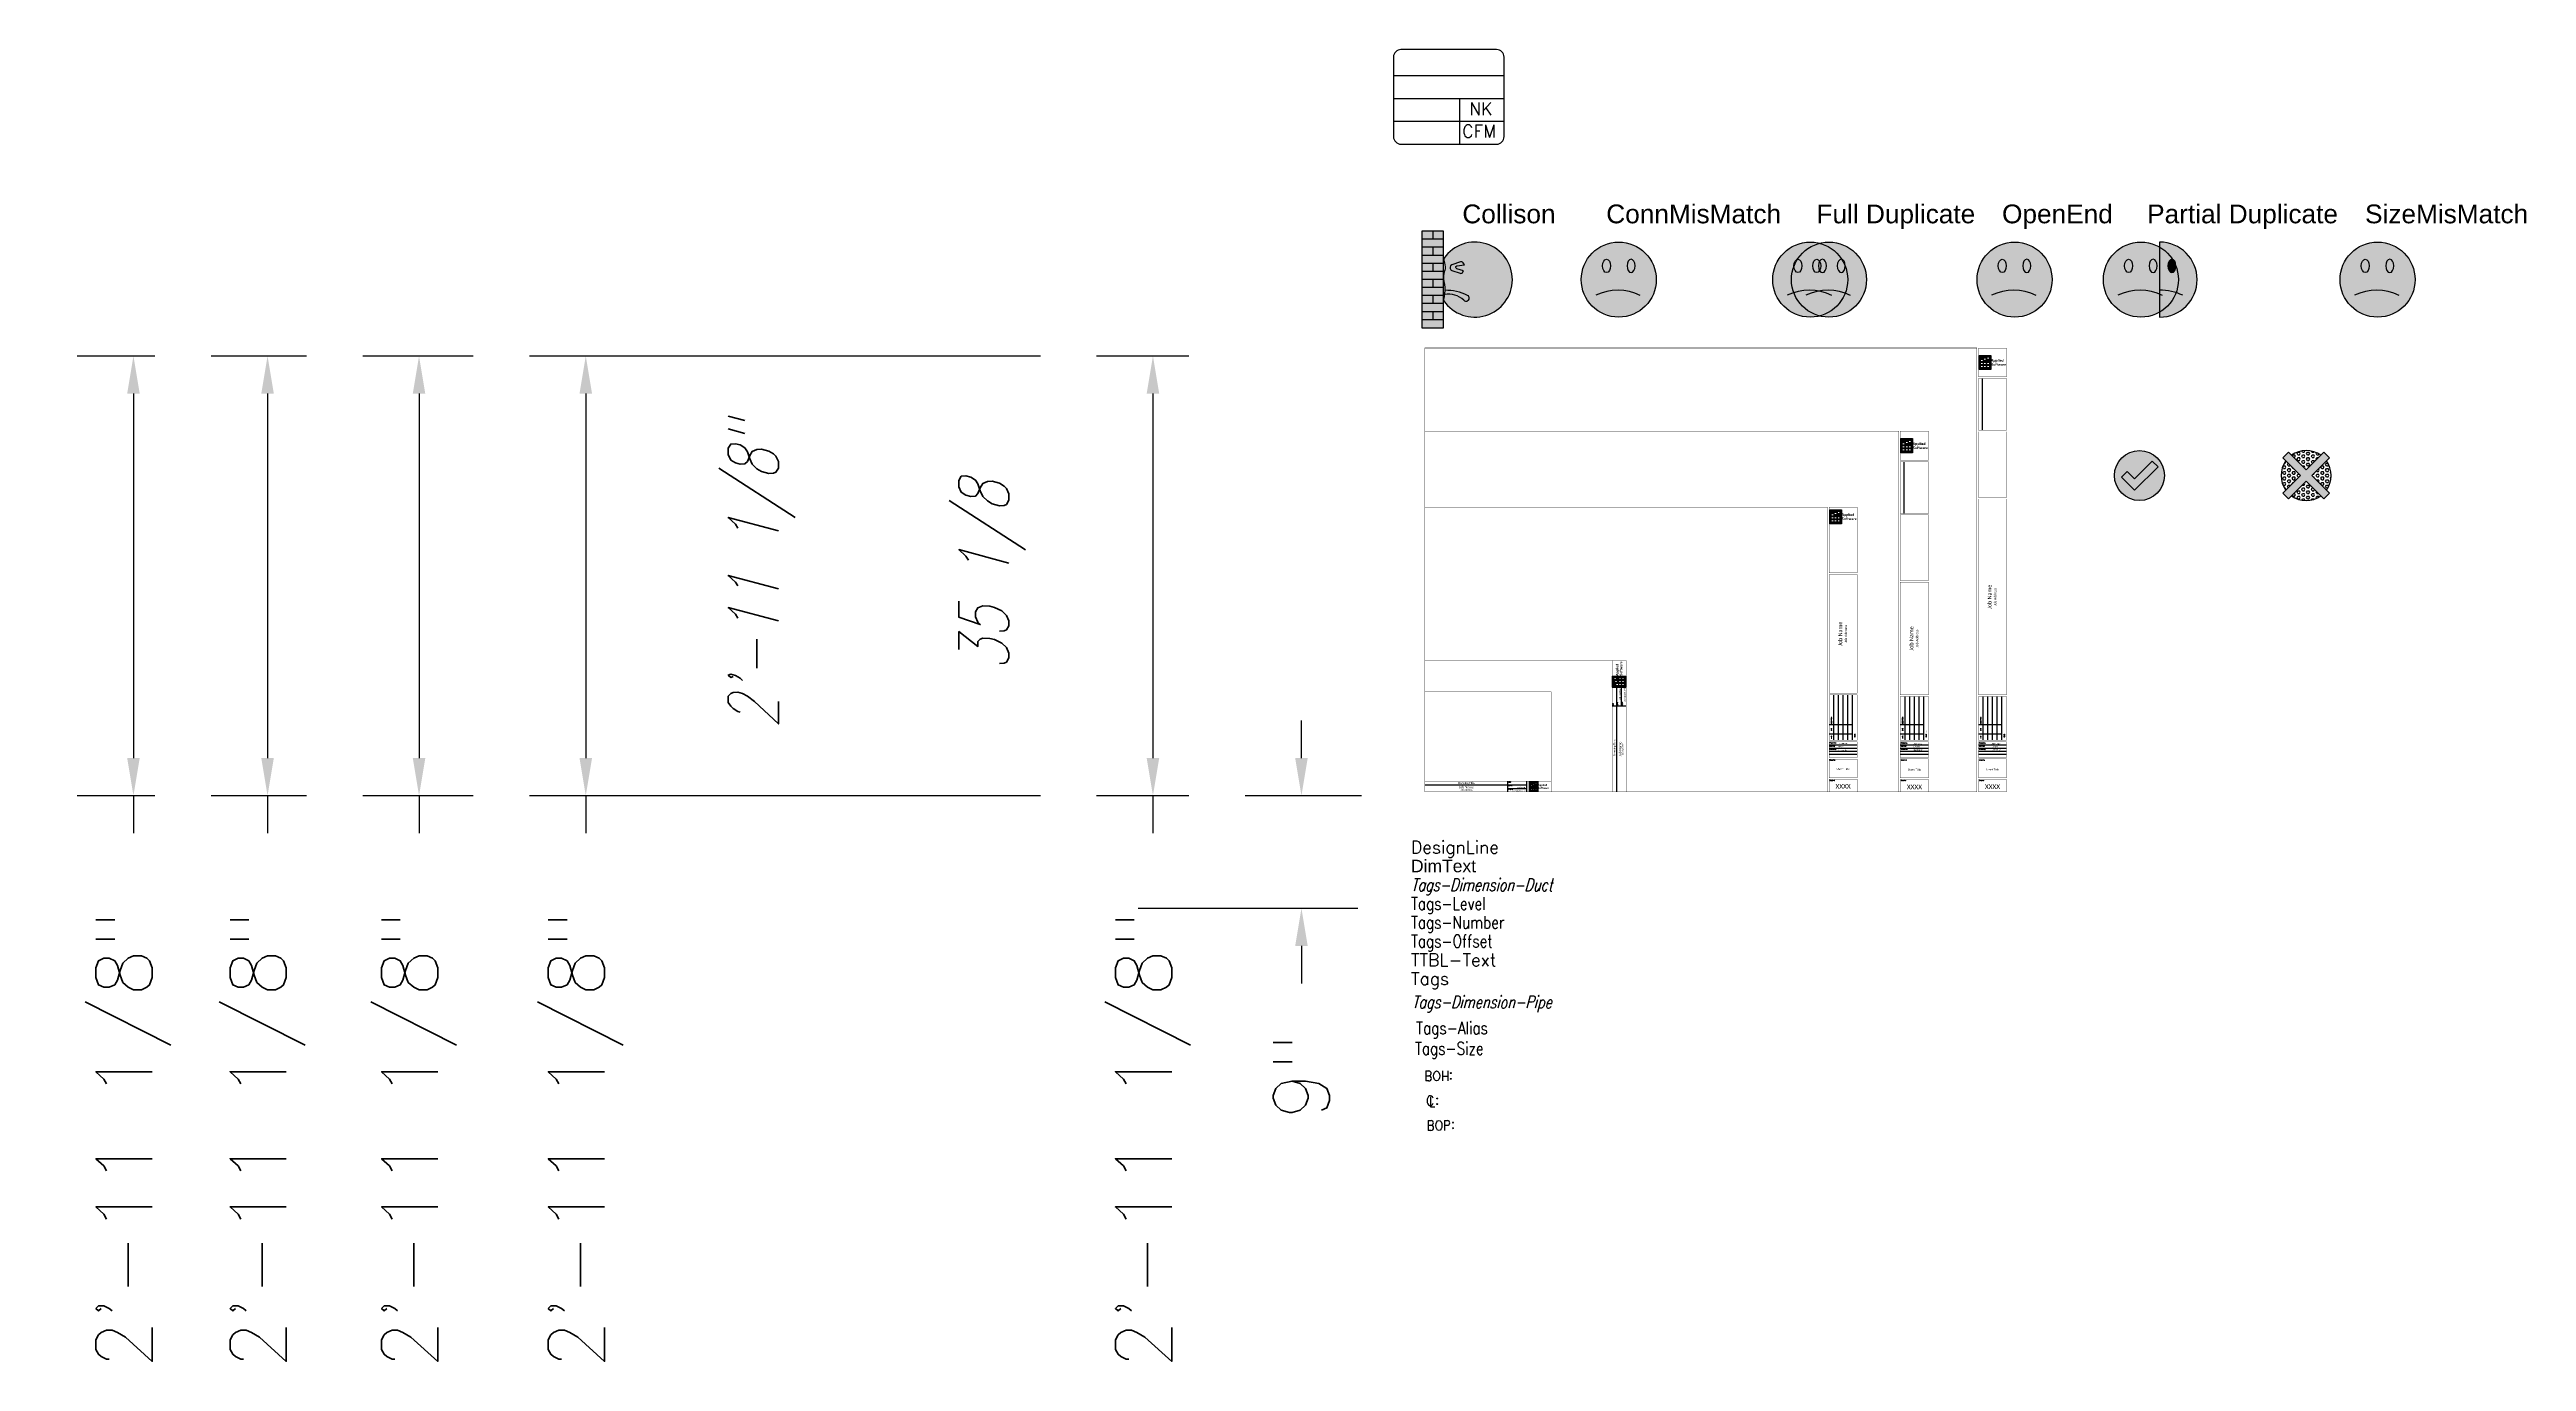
# Model space of a CAD drawing. Header units: inches. Extents: x -109 to 89, y -30 to 75.
import ezdxf
from ezdxf.enums import TextEntityAlignment as Align

# ---------------------------------------------------------------- set-up
doc = ezdxf.new("R2010")
doc.units = ezdxf.units.IN
doc.header["$LTSCALE"] = 0.25
doc.header["$MEASUREMENT"] = 0
for name, color, linetype in [('ANNO-TTLB', 7, 'Continuous'), ('ANNO-TTLB-TXT', 8, 'Continuous'), ('MAP_Collision', 1, 'Continuous'), ('MAP_ConnMisMatch', 93, 'Continuous'), ('MAP_FDuplicate', 5, 'Continuous'), ('MAP_OpenEnd', 3, 'Continuous'), ('MAP_PDuplicate', 6, 'Continuous'), ('MAP_SizeMisMatch', 192, 'Continuous')]:
    doc.layers.add(name, color=color, linetype=linetype)
doc.styles.add('AnnoText', font='calibri.ttf')
doc.styles.add('DesignLine', font='romans.shx')
doc.styles.add('DimText', font='arial.ttf')
doc.styles.add('Level Block', font='arial.ttf', dxfattribs={"height": 1})
doc.styles.add('ROMANS', font='romans')
doc.styles.add('Tags', font='romans.shx')
doc.styles.add('Tags-Alias', font='romans.shx', dxfattribs={"width": 0.8})
doc.styles.add('Tags-Dimension-Duct', font='romans.shx', dxfattribs={"width": 0.75, "oblique": 15})
doc.styles.add('Tags-Dimension-Pipe', font='romans.shx', dxfattribs={"width": 0.75, "oblique": 15})
doc.styles.add('Tags-Level', font='romans.shx', dxfattribs={"width": 0.8})
doc.styles.add('Tags-Number', font='romans.shx', dxfattribs={"width": 0.8})
doc.styles.add('Tags-Offset', font='romans.shx', dxfattribs={"width": 0.8})
doc.styles.add('Tags-Size', font='romans.shx', dxfattribs={"width": 0.8})
doc.styles.add('TTLB-Text', font='romans.shx')
doc.dimstyles.new('Tags', dxfattribs={"dimscale": 48, "dimtxt": 0.09375, "dimasz": 0.0625, "dimexe": 0.09375, "dimexo": 0.09375, "dimgap": 0.09, "dimtad": 0, "dimdec": 3, "dimzin": 0, "dimdsep": 46, "dimlunit": 4, "dimtxsty": 'ROMANS', "dimcen": 0, "dimadec": 0, "dimazin": 0, "dimtfac": 1, "dimtdec": 3, "dimtofl": 0, "dimtmove": 0, "dimatfit": 3, "dimfxl": 1, "dimfrac": 2, "dimtolj": 1, "dimtzin": 0, "dimarcsym": 0})
doc.dimstyles.new('Tags-Alias', dxfattribs={"dimscale": 48, "dimtxt": 0.09375, "dimasz": 0.0625, "dimexe": 0.09375, "dimexo": 0.09375, "dimgap": 0.09, "dimtad": 0, "dimdec": 3, "dimzin": 0, "dimdsep": 46, "dimlunit": 4, "dimtxsty": 'ROMANS', "dimcen": 0, "dimadec": 0, "dimazin": 0, "dimtfac": 1, "dimtdec": 3, "dimtofl": 0, "dimtmove": 0, "dimatfit": 3, "dimfxl": 1, "dimfrac": 2, "dimtolj": 1, "dimtzin": 0, "dimarcsym": 0})
doc.dimstyles.new('Tags-Dimension-Duct', dxfattribs={"dimtxt": 4, "dimasz": 0.0625, "dimexe": 0.09375, "dimexo": 0.09375, "dimgap": 0.09, "dimtad": 0, "dimdec": 3, "dimzin": 0, "dimdsep": 46, "dimlunit": 5, "dimtxsty": 'Tags-Dimension-Pipe', "dimcen": 0, "dimse1": 1, "dimse2": 1, "dimsd1": 1, "dimsd2": 1, "dimadec": 0, "dimazin": 0, "dimtfac": 1, "dimtdec": 3, "dimtofl": 0, "dimtmove": 0, "dimatfit": 3, "dimfxl": 1, "dimfrac": 2, "dimtolj": 1, "dimtzin": 0, "dimarcsym": 0})
doc.dimstyles.new('Tags-Dimension-Pipe', dxfattribs={"dimtxt": 4, "dimasz": 0.0625, "dimexe": 0.09375, "dimexo": 0.09375, "dimgap": 0.09, "dimtad": 0, "dimdec": 3, "dimzin": 0, "dimdsep": 46, "dimlunit": 4, "dimtxsty": 'Tags-Dimension-Pipe', "dimcen": 0, "dimse1": 1, "dimse2": 1, "dimsd1": 1, "dimsd2": 1, "dimadec": 0, "dimazin": 0, "dimtfac": 1, "dimtdec": 3, "dimtofl": 0, "dimtmove": 0, "dimatfit": 3, "dimfxl": 1, "dimfrac": 2, "dimtolj": 1, "dimtzin": 0, "dimarcsym": 0})
doc.dimstyles.new('Tags-Level', dxfattribs={"dimscale": 48, "dimtxt": 0.09375, "dimasz": 0.0625, "dimexe": 0.09375, "dimexo": 0.09375, "dimgap": 0.09, "dimtad": 0, "dimdec": 3, "dimzin": 0, "dimdsep": 46, "dimlunit": 4, "dimtxsty": 'ROMANS', "dimcen": 0, "dimadec": 0, "dimazin": 0, "dimtfac": 1, "dimtdec": 3, "dimtofl": 0, "dimtmove": 0, "dimatfit": 3, "dimfxl": 1, "dimfrac": 2, "dimtolj": 1, "dimtzin": 0, "dimarcsym": 0})
doc.dimstyles.new('Tags-Number', dxfattribs={"dimscale": 48, "dimtxt": 0.09375, "dimasz": 0.0625, "dimexe": 0.09375, "dimexo": 0.09375, "dimgap": 0.09, "dimtad": 0, "dimdec": 3, "dimzin": 0, "dimdsep": 46, "dimlunit": 4, "dimtxsty": 'ROMANS', "dimcen": 0, "dimadec": 0, "dimazin": 0, "dimtfac": 1, "dimtdec": 3, "dimtofl": 0, "dimtmove": 0, "dimatfit": 3, "dimfxl": 1, "dimfrac": 2, "dimtolj": 1, "dimtzin": 0, "dimarcsym": 0})
doc.dimstyles.new('Tags-Offset', dxfattribs={"dimscale": 48, "dimtxt": 0.09375, "dimasz": 0.0625, "dimexe": 0.09375, "dimexo": 0.09375, "dimgap": 0.09, "dimtad": 0, "dimdec": 3, "dimzin": 0, "dimdsep": 46, "dimlunit": 4, "dimtxsty": 'ROMANS', "dimcen": 0, "dimadec": 0, "dimazin": 0, "dimtfac": 1, "dimtdec": 3, "dimtofl": 0, "dimtmove": 0, "dimatfit": 3, "dimfxl": 1, "dimfrac": 2, "dimtolj": 1, "dimtzin": 0, "dimarcsym": 0})
doc.dimstyles.new('Tags-Size', dxfattribs={"dimscale": 48, "dimtxt": 0.09375, "dimasz": 0.0625, "dimexe": 0.09375, "dimexo": 0.09375, "dimgap": 0.09, "dimtad": 0, "dimdec": 3, "dimzin": 0, "dimdsep": 46, "dimlunit": 4, "dimtxsty": 'ROMANS', "dimcen": 0, "dimadec": 0, "dimazin": 0, "dimtfac": 1, "dimtdec": 3, "dimtofl": 0, "dimtmove": 0, "dimatfit": 3, "dimfxl": 1, "dimfrac": 2, "dimtolj": 1, "dimtzin": 0, "dimarcsym": 0})

# ---------------------------------------------------------------- blocks, each defined once
blk = doc.blocks.new('MAP_Collision')
at = {"layer": 'MAP_Collision', "true_color": 0x991b1e}
h = blk.add_hatch(color=244, dxfattribs=at)
h.dxf.hatch_style = 1
h.paths.add_polyline_path([(-2.51, 3.87), (-4.23, 3.87), (-4.23, -3.85), (-2.51, -3.85)])
at = {"layer": 'MAP_Collision'}
h = blk.add_hatch(color=1, dxfattribs=at)
h.dxf.hatch_style = 1
edge = h.paths.add_edge_path()
edge.add_arc((-2.13, -3.06), 1.9, 48.6118, 98.8514)
edge.add_spline(control_points=[(-2.43, -1.18), (-2.45, -1.31), (-2.47, -1.44), (-2.5, -1.58)], knot_values=[2.928067, 2.928067, 2.928067, 2.928067, 3.332406, 3.332406, 3.332406, 3.332406], degree=3, periodic=0)
edge.add_arc((-2.36, -1.61), 0.147, 167.9143, 214.2692)
edge.add_arc((0, 0), 3, 214.2692, 505.1448)
edge.add_arc((-2.34, 1.63), 0.147, 145.1448, 209.2354)
edge.add_spline(control_points=[(-2.47, 1.56), (-2.41, 1.25), (-2.31, 0.96), (-2.6, 0.2), (-2.4, -0.39), (-2.39, -0.77), (-2.39, -0.84)], knot_values=[0.080892, 0.080892, 0.080892, 0.080892, 0.817008, 1.429526, 2.374167, 2.587021, 2.587021, 2.587021, 2.587021], degree=3, periodic=0)
edge.add_arc((-2.38, -4.96), 4.11, 64.2109, 90.2251, ccw=False)
edge.add_arc((-0.69, -1.48), 0.243, -139.9892, 66.0116, ccw=False)
h.paths.add_polyline_path([(-1.18, 0.51), (-1.84, 0.73, -0.322867), (-1.97, 0.9), (-1.97, 1, -0.3183), (-1.85, 1.17), (-1.15, 1.42, -0.346928), (-0.94, 1.34), (-0.84, 1.19), (-1.45, 1.1, 0.741647), (-1.43, 0.87), (-0.91, 0.7), (-0.95, 0.61, -0.389964)], flags=16)
at = {"layer": 'MAP_Collision', "true_color": 0x000000}
h = blk.add_hatch(color=18, dxfattribs=at)
h.dxf.hatch_style = 1
h.paths.add_polyline_path([(-1.18, 0.51, 0.389964), (-0.95, 0.61), (-0.91, 0.7), (-1.43, 0.87, -0.741647), (-1.45, 1.1), (-0.84, 1.19), (-0.94, 1.34, 0.346928), (-1.15, 1.42), (-1.85, 1.17, 0.3183), (-1.97, 1), (-1.97, 0.9, 0.322867), (-1.84, 0.73)])
edge = h.paths.add_edge_path()
edge.add_spline(control_points=[(-2.39, -0.84), (-2.4, -0.96), (-2.41, -1.07), (-2.43, -1.18)], knot_values=[2.587021, 2.587021, 2.587021, 2.587021, 2.928067, 2.928067, 2.928067, 2.928067], degree=3, periodic=0)
edge.add_arc((-2.13, -3.06), 1.9, 48.6118, 98.8514, ccw=False)
edge.add_arc((-0.69, -1.48), 0.243, 220.0108, 422.1843)
edge.add_arc((-2.38, -4.96), 4.11, 63.985, 90.2251)
at = {"layer": 'MAP_Collision', "color": 18, "true_color": 0x000000}
for p, q in [((-2.51, 3.22), (-4.23, 3.22)), ((-2.51, 2.58), (-4.23, 2.58)), ((-3.37, 3.87), (-3.37, 3.22)), ((-3.37, 2.58), (-3.37, 1.94)), ((-2.51, 1.94), (-4.23, 1.94)), ((-2.51, 1.29), (-4.23, 1.29)), ((-2.51, 0.65), (-4.23, 0.65)), ((-2.51, 0.01), (-4.23, 0.01)), ((-3.37, 1.29), (-3.37, 0.65)), ((-3.37, 0.01), (-3.37, -0.64)), ((-2.51, -0.64), (-4.23, -0.64)), ((-2.51, -1.28), (-4.23, -1.28)), ((-2.51, -1.92), (-4.23, -1.92)), ((-3.37, -1.28), (-3.37, -1.92)), ((-2.51, -2.57), (-4.23, -2.57)), ((-2.51, -3.21), (-4.23, -3.21)), ((-3.37, -2.57), (-3.37, -3.21))]:
    blk.add_line(p, q, dxfattribs=at)
blk.add_lwpolyline([(-2.51, 3.87), (-4.23, 3.87), (-4.23, -3.85), (-2.51, -3.85)], close=True, dxfattribs=at)
blk.add_lwpolyline([(-1.97, 1), (-1.97, 0.9, 0.322867), (-1.84, 0.73), (-1.18, 0.51, 0.389964), (-0.95, 0.61), (-0.91, 0.7), (-1.43, 0.87, -0.741647), (-1.45, 1.1), (-0.84, 1.19), (-0.94, 1.34, 0.346928), (-1.15, 1.42), (-1.85, 1.17, 0.3183)], format="xyb", close=True, dxfattribs=at)
for centre, radius, start, end in [((0, 0), 3, 214.2692, 145.1448), ((-2.34, 1.63), 0.147, 145.1448, 209.2356), ((-2.36, -1.61), 0.147, 167.8424, 214.2692), ((-2.13, -3.06), 1.9, 48.6118, 98.8514), ((-2.38, -4.96), 4.11, 63.985, 90.2251), ((-0.69, -1.48), 0.243, 220.0108, 62.1843)]:
    blk.add_arc(centre, radius, start, end, dxfattribs=at)
blk.add_open_spline([(-2.47, 1.56), (-2.41, 1.25), (-2.31, 0.96), (-2.6, 0.2), (-2.32, -0.64), (-2.43, -1.26), (-2.5, -1.58)], degree=3, knots=[0.080892, 0.080892, 0.080892, 0.080892, 0.817008, 1.429526, 2.374167, 3.332406, 3.332406, 3.332406, 3.332406], dxfattribs=at)
at = {"layer": 'MAP_Collision', "insert": (-1, 6), "char_height": 1.5, "width": 2.4508, "attachment_point": 1, "style": 'Level Block'}
blk.add_mtext('Collison', dxfattribs=at)
blk = doc.blocks.new('MAP_ConnMisMatch')
at = {"layer": 'MAP_ConnMisMatch'}
h = blk.add_hatch(color=256, dxfattribs=at)
h.dxf.hatch_style = 1
h.paths.add_polyline_path([(-3, 0, 1), (3, 0, 1)])
edge = h.paths.add_edge_path(flags=16)
edge.add_ellipse((-0.98, 1.1), major_axis=(0, -0.534), ratio=0.598187, start_angle=0, end_angle=360)
edge = h.paths.add_edge_path(flags=16)
edge.add_ellipse((0.98, 1.1), major_axis=(0, -0.534), ratio=0.598187, start_angle=0, end_angle=360, ccw=False)
at = {"layer": 'MAP_ConnMisMatch', "true_color": 0x000000}
h = blk.add_hatch(color=18, dxfattribs=at)
h.dxf.hatch_style = 1
edge = h.paths.add_edge_path()
edge.add_ellipse((-0.98, 1.1), major_axis=(0, -0.534), ratio=0.598187, start_angle=0, end_angle=360)
edge = h.paths.add_edge_path()
edge.add_ellipse((0.98, 1.1), major_axis=(0, -0.534), ratio=0.598187, start_angle=0, end_angle=360, ccw=False)
at = {"layer": 'MAP_ConnMisMatch', "color": 250}
blk.add_circle((0, 0), 3, dxfattribs=at)
blk.add_arc((-0.08, -4.96), 4.11, 63.985, 115.3965, dxfattribs=at)
blk.add_ellipse((-0.98, 1.1), major_axis=(0, -0.534), ratio=0.598187, dxfattribs=at)
at = {"layer": 'MAP_ConnMisMatch', "color": 250, "extrusion": (0, 0, -1)}
blk.add_ellipse((0.98, 1.1), major_axis=(0, -0.534), ratio=0.598187, dxfattribs=at)
at = {"layer": 'MAP_ConnMisMatch', "insert": (-1, 6), "char_height": 1.5, "width": 7.3524, "attachment_point": 1, "style": 'Level Block'}
blk.add_mtext('ConnMisMatch', dxfattribs=at)
blk = doc.blocks.new('MAP_FDuplicate')
at = {"layer": 'MAP_FDuplicate'}
h = blk.add_hatch(color=256, dxfattribs=at)
h.dxf.hatch_style = 1
h.paths.add_polyline_path([(-4.5, 0, 1), (1.5, 0, 1)])
edge = h.paths.add_edge_path(flags=16)
edge.add_ellipse((-2.48, 1.1), major_axis=(0, -0.534), ratio=0.598187, start_angle=0, end_angle=360)
edge = h.paths.add_edge_path(flags=16)
edge.add_ellipse((-0.52, 1.1), major_axis=(0, -0.534), ratio=0.598187, start_angle=0, end_angle=360, ccw=False)
h = blk.add_hatch(color=256, dxfattribs=at)
h.dxf.hatch_style = 1
h.paths.add_polyline_path([(-3, 0, 1), (3, 0, 1)])
edge = h.paths.add_edge_path(flags=16)
edge.add_ellipse((-0.98, 1.1), major_axis=(0, -0.534), ratio=0.598187, start_angle=0, end_angle=360)
edge = h.paths.add_edge_path(flags=16)
edge.add_ellipse((0.98, 1.1), major_axis=(0, -0.534), ratio=0.598187, start_angle=0, end_angle=360, ccw=False)
at = {"layer": 'MAP_FDuplicate', "true_color": 0x000000}
h = blk.add_hatch(color=18, dxfattribs=at)
h.dxf.hatch_style = 1
edge = h.paths.add_edge_path()
edge.add_ellipse((-2.48, 1.1), major_axis=(0, -0.534), ratio=0.598187, start_angle=0, end_angle=360)
edge = h.paths.add_edge_path()
edge.add_ellipse((-0.52, 1.1), major_axis=(0, -0.534), ratio=0.598187, start_angle=0, end_angle=360, ccw=False)
h = blk.add_hatch(color=18, dxfattribs=at)
h.dxf.hatch_style = 1
edge = h.paths.add_edge_path()
edge.add_ellipse((-0.98, 1.1), major_axis=(0, -0.534), ratio=0.598187, start_angle=0, end_angle=360)
edge = h.paths.add_edge_path()
edge.add_ellipse((0.98, 1.1), major_axis=(0, -0.534), ratio=0.598187, start_angle=0, end_angle=360, ccw=False)
at = {"layer": 'MAP_FDuplicate', "color": 18, "true_color": 0x000000}
for centre in [(-1.5, 0), (0, 0)]:
    blk.add_circle(centre, 3, dxfattribs=at)
for centre in [(-1.58, -4.96), (-0.08, -4.96)]:
    blk.add_arc(centre, 4.11, 63.985, 115.3965, dxfattribs=at)
for centre in [(-2.48, 1.1), (-0.98, 1.1)]:
    blk.add_ellipse(centre, major_axis=(0, -0.534), ratio=0.598187, dxfattribs=at)
at = {"layer": 'MAP_FDuplicate', "color": 18, "true_color": 0x000000, "extrusion": (0, 0, -1)}
for centre in [(-0.52, 1.1), (0.98, 1.1)]:
    blk.add_ellipse(centre, major_axis=(0, -0.534), ratio=0.598187, dxfattribs=at)
at = {"layer": 'MAP_FDuplicate', "insert": (-1, 6), "char_height": 1.5, "width": 12.9305, "attachment_point": 1, "style": 'Level Block'}
blk.add_mtext('Full Duplicate', dxfattribs=at)
blk = doc.blocks.new('MAP_OpenEnd')
at = {"layer": 'MAP_OpenEnd'}
h = blk.add_hatch(color=256, dxfattribs=at)
h.dxf.hatch_style = 1
h.paths.add_polyline_path([(-3, 0, 1), (3, 0, 1)])
edge = h.paths.add_edge_path(flags=16)
edge.add_ellipse((-0.98, 1.1), major_axis=(0, -0.534), ratio=0.598187, start_angle=0, end_angle=360)
edge = h.paths.add_edge_path(flags=16)
edge.add_ellipse((0.98, 1.1), major_axis=(0, -0.534), ratio=0.598187, start_angle=0, end_angle=360, ccw=False)
at = {"layer": 'MAP_OpenEnd', "true_color": 0x000000}
h = blk.add_hatch(color=18, dxfattribs=at)
h.dxf.hatch_style = 1
edge = h.paths.add_edge_path()
edge.add_ellipse((-0.98, 1.1), major_axis=(0, -0.534), ratio=0.598187, start_angle=0, end_angle=360)
edge = h.paths.add_edge_path()
edge.add_ellipse((0.98, 1.1), major_axis=(0, -0.534), ratio=0.598187, start_angle=0, end_angle=360, ccw=False)
at = {"layer": 'MAP_OpenEnd', "color": 18, "true_color": 0x000000}
blk.add_circle((0, 0), 3, dxfattribs=at)
blk.add_arc((-0.08, -4.96), 4.11, 63.985, 115.3965, dxfattribs=at)
blk.add_ellipse((-0.98, 1.1), major_axis=(0, -0.534), ratio=0.598187, dxfattribs=at)
at = {"layer": 'MAP_OpenEnd', "color": 18, "true_color": 0x000000, "extrusion": (0, 0, -1)}
blk.add_ellipse((0.98, 1.1), major_axis=(0, -0.534), ratio=0.598187, dxfattribs=at)
at = {"layer": 'MAP_OpenEnd', "insert": (-1, 6), "char_height": 1.5, "width": 2.4508, "attachment_point": 1, "style": 'Level Block'}
blk.add_mtext('OpenEnd', dxfattribs=at)
blk = doc.blocks.new('MAP_PDuplicate')
at = {"layer": 'MAP_PDuplicate'}
h = blk.add_hatch(color=256, dxfattribs=at)
h.dxf.hatch_style = 1
h.paths.add_polyline_path([(-4.5, 0, 1), (1.5, 0, 1)])
edge = h.paths.add_edge_path(flags=16)
edge.add_ellipse((-2.48, 1.1), major_axis=(0, -0.534), ratio=0.598187, start_angle=0, end_angle=360)
edge = h.paths.add_edge_path(flags=16)
edge.add_ellipse((-0.52, 1.1), major_axis=(0, -0.534), ratio=0.598187, start_angle=0, end_angle=360, ccw=False)
h = blk.add_hatch(color=6, dxfattribs=at)
h.dxf.hatch_style = 1
h.paths.add_polyline_path([(0, -3, 1), (0, 3)])
edge = h.paths.add_edge_path(flags=16)
edge.add_ellipse((0.98, 1.1), major_axis=(0, -0.534), ratio=0.598187, start_angle=0, end_angle=360, ccw=False)
at = {"layer": 'MAP_PDuplicate', "true_color": 0x000000}
h = blk.add_hatch(color=18, dxfattribs=at)
h.dxf.hatch_style = 1
edge = h.paths.add_edge_path()
edge.add_ellipse((-2.48, 1.1), major_axis=(0, -0.534), ratio=0.598187, start_angle=0, end_angle=360)
edge = h.paths.add_edge_path()
edge.add_ellipse((-0.52, 1.1), major_axis=(0, -0.534), ratio=0.598187, start_angle=0, end_angle=360, ccw=False)
h = blk.add_hatch(color=18, dxfattribs=at)
h.dxf.hatch_style = 1
edge = h.paths.add_edge_path()
edge.add_ellipse((0.98, 1.1), major_axis=(0, -0.534), ratio=0.598187, start_angle=0, end_angle=360, ccw=False)
at = {"layer": 'MAP_PDuplicate', "color": 18, "true_color": 0x000000}
blk.add_line((0, 3), (0, -3), dxfattribs=at)
blk.add_circle((-1.5, 0), 3, dxfattribs=at)
for centre, radius, start, end in [((0, 0), 3, 270, 90), ((-1.58, -4.96), 4.11, 63.985, 115.3965), ((0.08, -4.96), 4.11, 64.6035, 91.0858)]:
    blk.add_arc(centre, radius, start, end, dxfattribs=at)
blk.add_ellipse((-2.48, 1.1), major_axis=(0, -0.534), ratio=0.598187, dxfattribs=at)
at = {"layer": 'MAP_PDuplicate', "color": 18, "true_color": 0x000000, "extrusion": (0, 0, -1)}
for centre in [(-0.52, 1.1), (0.98, 1.1)]:
    blk.add_ellipse(centre, major_axis=(0, -0.534), ratio=0.598187, dxfattribs=at)
at = {"layer": 'MAP_PDuplicate', "insert": (-1, 6), "char_height": 1.5, "width": 16.0486, "attachment_point": 1, "style": 'Level Block'}
blk.add_mtext('Partial Duplicate', dxfattribs=at)
blk = doc.blocks.new('MAP_SizeMisMatch')
at = {"layer": 'MAP_SizeMisMatch'}
h = blk.add_hatch(color=256, dxfattribs=at)
h.dxf.hatch_style = 1
h.paths.add_polyline_path([(-3, 0, 1), (3, 0, 1)])
edge = h.paths.add_edge_path(flags=16)
edge.add_ellipse((-0.98, 1.1), major_axis=(0, -0.534), ratio=0.598187, start_angle=0, end_angle=360)
edge = h.paths.add_edge_path(flags=16)
edge.add_ellipse((0.98, 1.1), major_axis=(0, -0.534), ratio=0.598187, start_angle=0, end_angle=360, ccw=False)
at = {"layer": 'MAP_SizeMisMatch', "true_color": 0x000000}
h = blk.add_hatch(color=18, dxfattribs=at)
h.dxf.hatch_style = 1
edge = h.paths.add_edge_path()
edge.add_ellipse((-0.98, 1.1), major_axis=(0, -0.534), ratio=0.598187, start_angle=0, end_angle=360)
edge = h.paths.add_edge_path()
edge.add_ellipse((0.98, 1.1), major_axis=(0, -0.534), ratio=0.598187, start_angle=0, end_angle=360, ccw=False)
at = {"layer": 'MAP_SizeMisMatch', "color": 18, "true_color": 0x000000}
blk.add_circle((0, 0), 3, dxfattribs=at)
blk.add_arc((-0.08, -4.96), 4.11, 63.985, 115.3965, dxfattribs=at)
blk.add_ellipse((-0.98, 1.1), major_axis=(0, -0.534), ratio=0.598187, dxfattribs=at)
at = {"layer": 'MAP_SizeMisMatch', "color": 18, "true_color": 0x000000, "extrusion": (0, 0, -1)}
blk.add_ellipse((0.98, 1.1), major_axis=(0, -0.534), ratio=0.598187, dxfattribs=at)
at = {"layer": 'MAP_SizeMisMatch', "insert": (-1, 6), "char_height": 1.5, "width": 2.4508, "attachment_point": 1, "style": 'Level Block'}
blk.add_mtext('SizeMisMatch', dxfattribs=at)
blk = doc.blocks.new('Map_Staked')
h = blk.add_hatch(color=1)
h.dxf.hatch_style = 1
h.paths.add_polyline_path([(2, 0, 1), (-2, 0, 1)])
h.paths.add_polyline_path([(-0.39, -1.18), (-1.44, -0.12), (-0.99, 0.33), (-0.39, -0.27), (1.02, 1.14), (1.48, 0.69)], flags=16)
h = blk.add_hatch(color=3)
h.dxf.hatch_style = 1
h.paths.add_polyline_path([(1.48, 0.69), (1.02, 1.14), (-0.39, -0.27), (-0.99, 0.33), (-1.44, -0.12), (-0.39, -1.18)])
for p, q in [((-0.99, 0.33), (-1.44, -0.12)), ((-0.99, 0.33), (-0.39, -0.27)), ((-0.39, -0.27), (1.02, 1.14)), ((-0.39, -1.18), (1.48, 0.69)), ((1.48, 0.69), (1.02, 1.14)), ((-1.44, -0.12), (-0.39, -1.18))]:
    blk.add_line(p, q)
blk.add_circle((0, 0), 2)
blk = doc.blocks.new('Map_Staked_Original')
h = blk.add_hatch()
h.set_pattern_fill('HEX', color=3, scale=0.04)
h.set_pattern_definition([(0, (5.36274, -63.68), (0, 0.21997045), [0.127, -0.254]), (120, (5.36274, -63.68), (-0.1905, -0.1099852), [0.127, -0.254]), (60, (5.48974, -63.68), (-0.1905, 0.1099852), [0.127, -0.254])])
h.paths.add_polyline_path([(1.62, -1.17, 0.322925), (1.62, 1.17), (0.45, 0)])
h.paths.add_polyline_path([(1.17, 1.62, 0.322925), (-1.17, 1.62), (0, 0.45)])
h.paths.add_polyline_path([(-0.45, 0), (-1.62, 1.17, 0.322925), (-1.62, -1.17)])
h.paths.add_polyline_path([(0, -0.45), (-1.17, -1.62, 0.322925), (1.17, -1.62)])
h = blk.add_hatch(color=1)
h.dxf.hatch_style = 1
h.paths.add_polyline_path([(1.86, 1.41), (1.41, 1.86), (0, 0.45), (-1.41, 1.86), (-1.86, 1.41), (-0.45, 0), (-1.86, -1.41), (-1.41, -1.86), (0, -0.45), (1.41, -1.86), (1.86, -1.41), (0.45, 0)])
for p, q in [((-1.41, 1.86), (-1.86, 1.41)), ((-1.86, 1.41), (-0.45, 0)), ((-1.86, -1.41), (-0.45, 0)), ((-1.41, 1.86), (0, 0.45)), ((0, 0.45), (1.41, 1.86)), ((0.45, 0), (1.86, 1.41)), ((0.45, 0), (1.86, -1.41)), ((1.86, 1.41), (1.41, 1.86)), ((-1.86, -1.41), (-1.41, -1.86)), ((-1.41, -1.86), (0, -0.45)), ((0, -0.45), (1.41, -1.86)), ((1.41, -1.86), (1.86, -1.41))]:
    blk.add_line(p, q)
for start, end in [(54.2069, 125.7931), (144.2069, 215.7931), (324.2069, 35.7931), (234.2069, 305.7931)]:
    blk.add_arc((0, 0), 2, start, end)
blk = doc.blocks.new('LevelBlock_BOH')
for p, q in [((0.58, 2.48), (0.58, 1.68)), ((0.58, 2.48), (0.82, 2.48)), ((0.58, 2.09), (0.8, 2.09)), ((1.89, 2.48), (1.89, 1.68)), ((1.89, 2.06), (2.32, 2.06)), ((2.32, 2.48), (2.32, 1.68)), ((0.8, 1.68), (0.58, 1.68))]:
    blk.add_line(p, q)
for centre in [(2.56, 2.31), (2.56, 1.85)]:
    blk.add_circle(centre, 0.0373)
for centre, radius, start, end in [((0.8, 2.29), 0.191, 269.7712, 84.6013), ((0.8, 1.88), 0.209, 270, 90)]:
    blk.add_arc(centre, radius, start, end)
blk.add_ellipse((1.43, 2.08), major_axis=(0, 0.4), ratio=0.618597)
at = {"style": 'Tags-Number', "width": 0.8}
blk.add_attdef('FBTM', (3, 1.58), '', height=1, dxfattribs=at)
blk = doc.blocks.new('LevelBlock_CL')
blk.add_lwpolyline([(0.64, 2.43), (0.64, 1.64), (1.01, 1.64)])
for centre in [(1.19, 2.3), (1.19, 1.85)]:
    blk.add_circle(centre, 0.0371)
blk.add_ellipse((0.64, 2.12), major_axis=(0, 0.398), ratio=0.6469, start_param=5.250985, end_param=10.456979)
at = {"style": 'Tags-Number', "width": 0.8}
blk.add_attdef('FMID', (1.43, 1.58), '', height=1, dxfattribs=at)
blk = doc.blocks.new('LevelBlock_BOP')
for p, q in [((0.47, 0.98), (0.47, 0.18)), ((0.47, 0.98), (0.71, 0.98)), ((0.47, 0.6), (0.69, 0.6)), ((0.69, 0.18), (0.47, 0.18)), ((1.78, 0.98), (1.78, 0.18)), ((1.78, 0.98), (2.02, 0.98)), ((1.78, 0.6), (2, 0.6))]:
    blk.add_line(p, q)
for centre in [(2.45, 0.81), (2.45, 0.35)]:
    blk.add_circle(centre, 0.0373)
for centre, radius, start, end in [((0.69, 0.79), 0.191, 269.7712, 84.6013), ((0.69, 0.39), 0.209, 270, 90), ((2, 0.79), 0.191, 269.7712, 84.6013)]:
    blk.add_arc(centre, radius, start, end)
blk.add_ellipse((1.32, 0.58), major_axis=(0, 0.4), ratio=0.618597)
at = {"style": 'ROMANS'}
blk.add_attdef('FBTM', (2.76, 0.08), '', height=1, dxfattribs=at)
blk = doc.blocks.new('*D11')
at = {"color": 0, "lineweight": -2, "transparency": 16777216}
for p, q in [((-8.76, 18.12), (-8.76, 21.12)), ((-3.95, 15.12), (-13.26, 15.12)), ((-21.81, 6.12), (-4.26, 6.12)), ((-8.76, 3.12), (-8.76, 0.12))]:
    blk.add_line(p, q, dxfattribs=at)
at = {"color": 0, "transparency": 16777216}
for points in [[(-9.26, 18.12), (-8.26, 18.12), (-8.76, 15.12)], [(-9.26, 3.12), (-8.26, 3.12), (-8.76, 6.12)]]:
    blk.add_solid(points, dxfattribs=at)
at = {"layer": 'Defpoints', "color": 0, "transparency": 16777216}
for p in [(0.55, 15.12), (-26.31, 6.12), (-8.76, 6.12)]:
    blk.add_point(p, dxfattribs=at)
at = {"color": 0, "transparency": 16777216, "insert": (-8.76, -7.3), "char_height": 4.5, "attachment_point": 5, "rotation": 90, "style": 'ROMANS'}
blk.add_mtext('\\A1;9"', dxfattribs=at)
blk = doc.blocks.new('*D12')
at = {"color": 0, "lineweight": -2, "transparency": 16777216}
for p, q in [((-17.76, 50.24), (-25.13, 50.24)), ((-20.63, 47.24), (-20.63, 18.12)), ((-17.76, 15.12), (-25.13, 15.12)), ((-20.63, 15.12), (-20.63, 12.12))]:
    blk.add_line(p, q, dxfattribs=at)
at = {"color": 0, "transparency": 16777216}
for points in [[(-21.13, 47.24), (-20.13, 47.24), (-20.63, 50.24)], [(-21.13, 18.12), (-20.13, 18.12), (-20.63, 15.12)]]:
    blk.add_solid(points, dxfattribs=at)
at = {"layer": 'Defpoints', "color": 0, "transparency": 16777216}
for p in [(-13.26, 50.24), (-20.63, 15.12), (-13.26, 15.12)]:
    blk.add_point(p, dxfattribs=at)
at = {"color": 0, "transparency": 16777216, "insert": (-20.63, -12.34), "char_height": 4.5, "attachment_point": 5, "rotation": 90, "style": 'ROMANS'}
blk.add_mtext('\\A1;2\'-11 1/8"', dxfattribs=at)
blk = doc.blocks.new('*D13')
at = {"layer": 'Defpoints', "color": 0, "transparency": 16777216}
for p in [(-25.13, 50.24), (-33.48, 15.12), (-25.13, 15.12)]:
    blk.add_point(p, dxfattribs=at)
at = {"color": 0, "transparency": 16777216, "insert": (-33.48, 32.68), "char_height": 4, "attachment_point": 5, "rotation": 90, "style": 'Tags-Dimension-Pipe'}
blk.add_mtext('\\A1;35 1/8', dxfattribs=at)
blk = doc.blocks.new('*D14')
at = {"layer": 'Defpoints', "color": 0, "transparency": 16777216}
for p in [(-25.13, 50.24), (-51.91, 15.12), (-25.13, 15.12)]:
    blk.add_point(p, dxfattribs=at)
at = {"color": 0, "transparency": 16777216, "insert": (-51.91, 32.68), "char_height": 4, "attachment_point": 5, "rotation": 90, "style": 'Tags-Dimension-Pipe'}
blk.add_mtext('\\A1;2\'-11 1/8"', dxfattribs=at)
blk = doc.blocks.new('*D15')
at = {"color": 0, "lineweight": -2, "transparency": 16777216}
for p, q in [((-29.63, 50.24), (-70.47, 50.24)), ((-65.97, 47.24), (-65.97, 18.12)), ((-29.63, 15.12), (-70.47, 15.12)), ((-65.97, 15.12), (-65.97, 12.12))]:
    blk.add_line(p, q, dxfattribs=at)
at = {"color": 0, "transparency": 16777216}
for points in [[(-66.47, 47.24), (-65.47, 47.24), (-65.97, 50.24)], [(-66.47, 18.12), (-65.47, 18.12), (-65.97, 15.12)]]:
    blk.add_solid(points, dxfattribs=at)
at = {"layer": 'Defpoints', "color": 0, "transparency": 16777216}
for p in [(-25.13, 50.24), (-65.97, 15.12), (-25.13, 15.12)]:
    blk.add_point(p, dxfattribs=at)
at = {"color": 0, "transparency": 16777216, "insert": (-65.97, -12.34), "char_height": 4.5, "attachment_point": 5, "rotation": 90, "style": 'ROMANS'}
blk.add_mtext('\\A1;2\'-11 1/8"', dxfattribs=at)
blk = doc.blocks.new('*D16')
at = {"color": 0, "lineweight": -2, "transparency": 16777216}
for p, q in [((-74.97, 50.24), (-83.8, 50.24)), ((-79.3, 47.24), (-79.3, 18.12)), ((-74.97, 15.12), (-83.8, 15.12)), ((-79.3, 15.12), (-79.3, 12.12))]:
    blk.add_line(p, q, dxfattribs=at)
at = {"color": 0, "transparency": 16777216}
for points in [[(-79.8, 47.24), (-78.8, 47.24), (-79.3, 50.24)], [(-79.8, 18.12), (-78.8, 18.12), (-79.3, 15.12)]]:
    blk.add_solid(points, dxfattribs=at)
at = {"layer": 'Defpoints', "color": 0, "transparency": 16777216}
for p in [(-70.47, 50.24), (-79.3, 15.12), (-70.47, 15.12)]:
    blk.add_point(p, dxfattribs=at)
at = {"color": 0, "transparency": 16777216, "insert": (-79.3, -12.34), "char_height": 4.5, "attachment_point": 5, "rotation": 90, "style": 'ROMANS'}
blk.add_mtext('\\A1;2\'-11 1/8"', dxfattribs=at)
blk = doc.blocks.new('*D17')
at = {"color": 0, "lineweight": -2, "transparency": 16777216}
for p, q in [((-88.3, 50.24), (-95.91, 50.24)), ((-91.41, 47.24), (-91.41, 18.12)), ((-88.3, 15.12), (-95.91, 15.12)), ((-91.41, 15.12), (-91.41, 12.12))]:
    blk.add_line(p, q, dxfattribs=at)
at = {"color": 0, "transparency": 16777216}
for points in [[(-91.91, 47.24), (-90.91, 47.24), (-91.41, 50.24)], [(-91.91, 18.12), (-90.91, 18.12), (-91.41, 15.12)]]:
    blk.add_solid(points, dxfattribs=at)
at = {"layer": 'Defpoints', "color": 0, "transparency": 16777216}
for p in [(-83.8, 50.24), (-91.41, 15.12), (-83.8, 15.12)]:
    blk.add_point(p, dxfattribs=at)
at = {"color": 0, "transparency": 16777216, "insert": (-91.41, -12.34), "char_height": 4.5, "attachment_point": 5, "rotation": 90, "style": 'ROMANS'}
blk.add_mtext('\\A1;2\'-11 1/8"', dxfattribs=at)
blk = doc.blocks.new('*D18')
at = {"color": 0, "lineweight": -2, "transparency": 16777216}
for p, q in [((-100.41, 50.24), (-106.63, 50.24)), ((-102.13, 47.24), (-102.13, 18.12)), ((-100.41, 15.12), (-106.63, 15.12)), ((-102.13, 15.12), (-102.13, 12.12))]:
    blk.add_line(p, q, dxfattribs=at)
at = {"color": 0, "transparency": 16777216}
for points in [[(-102.63, 47.24), (-101.63, 47.24), (-102.13, 50.24)], [(-102.63, 18.12), (-101.63, 18.12), (-102.13, 15.12)]]:
    blk.add_solid(points, dxfattribs=at)
at = {"layer": 'Defpoints', "color": 0, "transparency": 16777216}
for p in [(-95.91, 50.24), (-102.13, 15.12), (-95.91, 15.12)]:
    blk.add_point(p, dxfattribs=at)
at = {"color": 0, "transparency": 16777216, "insert": (-102.13, -12.34), "char_height": 4.5, "attachment_point": 5, "rotation": 90, "style": 'ROMANS'}
blk.add_mtext('\\A1;2\'-11 1/8"', dxfattribs=at)
blk = doc.blocks.new('Diffuser-Tag')
for p, q in [((-10.52, 6.1), (-1.68, 6.1)), ((-10.52, 4.27), (-1.68, 4.27)), ((-5.24, 4.27), (-5.24, 0.62)), ((-10.52, 2.45), (-1.68, 2.45))]:
    blk.add_line(p, q)
blk.add_lwpolyline([(-9.92, 0.62), (-2.28, 0.62, 0.414214), (-1.68, 1.22), (-1.68, 7.58, 0.414214), (-2.28, 8.18), (-9.92, 8.18, 0.414214), (-10.52, 7.58), (-10.52, 1.22, 0.414214)], format="xyb", close=True)
at = {"char_height": 1, "attachment_point": 1, "style": 'ROMANS'}
for s, insert, width in [('CFM', (-5.02, 2.15), 5.8093), ('NK', (-4.46, 3.94), 2.6508)]:
    blk.add_mtext(s, dxfattribs=dict(at, insert=insert, width=width))
at = {"style": 'ROMANS'}
for tag, p in [('ATTR-1', (-6.1, 7.14)), ('ATTR-2', (-6.1, 5.19)), ('ATTR-3', (-7.88, 3.36)), ('ATTR-4', (-7.88, 1.54))]:
    blk.add_attdef(tag, text='', height=1, dxfattribs=at).set_placement(p, align=Align.MIDDLE_CENTER)
blk = doc.blocks.new('CompanyLogo')
at = {"true_color": 0xd9531e}
h = blk.add_hatch(color=32, dxfattribs=at)
h.dxf.hatch_style = 1
h.paths.add_polyline_path([(0.93, 1.12), (0, 1.12), (0, 0), (0.93, 0)])
h.paths.add_polyline_path([(0.32, 0.82), (0.32, 0.61), (0.11, 0.61), (0.11, 0.82)], flags=16)
h.paths.add_polyline_path([(0.36, 0.92), (0.57, 0.92), (0.57, 0.71), (0.36, 0.71)], flags=16)
h.paths.add_polyline_path([(0.32, 0.57), (0.32, 0.37), (0.11, 0.37), (0.11, 0.57)], flags=16)
h.paths.add_polyline_path([(0.61, 1), (0.82, 1), (0.82, 0.79), (0.61, 0.79)], flags=16)
h.paths.add_polyline_path([(0.36, 0.57), (0.57, 0.57), (0.57, 0.37), (0.36, 0.37)], flags=16)
h.paths.add_polyline_path([(0.61, 0.57), (0.82, 0.57), (0.82, 0.37), (0.61, 0.37)], flags=16)
h.paths.add_polyline_path([(0.32, 0.33), (0.32, 0.12), (0.11, 0.12), (0.11, 0.33)], flags=16)
h.paths.add_polyline_path([(0.36, 0.33), (0.57, 0.33), (0.57, 0.12), (0.36, 0.12)], flags=16)
h.paths.add_polyline_path([(0.61, 0.33), (0.82, 0.33), (0.82, 0.12), (0.61, 0.12)], flags=16)
h = blk.add_hatch(color=256)
h.paths.add_polyline_path([(1.02, 0.7), (1.05, 0.79), (1.07, 0.7)])
h.paths.add_polyline_path([(1.1, 0.62), (1.14, 0.62), (1.07, 0.83), (1.02, 0.83), (0.95, 0.62), (1, 0.62), (1.01, 0.67), (1.08, 0.67)])
h = blk.add_hatch(color=256)
edge = h.paths.add_edge_path()
edge.add_spline(control_points=[(0.99, 0.34), (0.99, 0.34), (0.97, 0.31), (0.97, 0.31), (0.99, 0.3), (1.01, 0.29), (1.04, 0.29), (1.08, 0.29), (1.11, 0.31), (1.11, 0.35), (1.11, 0.43), (1.01, 0.4), (1.01, 0.45), (1.01, 0.46), (1.03, 0.47), (1.04, 0.47), (1.06, 0.47), (1.08, 0.46), (1.09, 0.45), (1.09, 0.45), (1.11, 0.48), (1.11, 0.48), (1.09, 0.5), (1.07, 0.51), (1.04, 0.51), (1, 0.51), (0.97, 0.48), (0.97, 0.44), (0.97, 0.37), (1.07, 0.39), (1.07, 0.35), (1.07, 0.33), (1.06, 0.32), (1.04, 0.32), (1.02, 0.32), (1, 0.33), (0.99, 0.34)], knot_values=[0, 0, 0, 0, 1, 1, 1, 2, 2, 2, 3, 3, 3, 4, 4, 4, 5, 5, 5, 6, 6, 6, 7, 7, 7, 8, 8, 8, 9, 9, 9, 10, 10, 10, 11, 11, 11, 12, 12, 12, 12], degree=3, periodic=0)
h = blk.add_hatch(color=256)
edge = h.paths.add_edge_path()
edge.add_spline(control_points=[(1.21, 0.32), (1.19, 0.32), (1.17, 0.34), (1.17, 0.36), (1.17, 0.39), (1.19, 0.41), (1.21, 0.41), (1.23, 0.41), (1.24, 0.39), (1.24, 0.36), (1.24, 0.34), (1.23, 0.32), (1.21, 0.32)], knot_values=[0, 0, 0, 0, 1, 1, 1, 2, 2, 2, 3, 3, 3, 4, 4, 4, 4], degree=3, periodic=0)
edge = h.paths.add_edge_path()
edge.add_spline(control_points=[(1.21, 0.29), (1.25, 0.29), (1.28, 0.32), (1.28, 0.36), (1.28, 0.41), (1.25, 0.44), (1.21, 0.44), (1.17, 0.44), (1.13, 0.41), (1.13, 0.36), (1.13, 0.32), (1.17, 0.29), (1.21, 0.29)], knot_values=[0, 0, 0, 0, 1, 1, 1, 2, 2, 2, 3, 3, 3, 4, 4, 4, 4], degree=3, periodic=0)
h = blk.add_hatch(color=256)
edge = h.paths.add_edge_path()
edge.add_spline(control_points=[(1.26, 0.69), (1.26, 0.67), (1.25, 0.65), (1.23, 0.65), (1.21, 0.65), (1.2, 0.67), (1.2, 0.69), (1.2, 0.71), (1.21, 0.74), (1.23, 0.74), (1.25, 0.74), (1.26, 0.72), (1.26, 0.69)], knot_values=[0, 0, 0, 0, 1, 1, 1, 2, 2, 2, 3, 3, 3, 4, 4, 4, 4], degree=3, periodic=0)
edge = h.paths.add_edge_path()
edge.add_spline(control_points=[(1.19, 0.77), (1.19, 0.77), (1.16, 0.77), (1.16, 0.77), (1.16, 0.77), (1.16, 0.55), (1.16, 0.55), (1.16, 0.55), (1.2, 0.56), (1.2, 0.56), (1.2, 0.56), (1.2, 0.63), (1.2, 0.63), (1.21, 0.62), (1.22, 0.61), (1.24, 0.61), (1.28, 0.61), (1.3, 0.65), (1.3, 0.69), (1.3, 0.74), (1.28, 0.77), (1.24, 0.77), (1.22, 0.77), (1.21, 0.76), (1.2, 0.75), (1.2, 0.75), (1.19, 0.77), (1.19, 0.77)], knot_values=[0, 0, 0, 0, 1, 1, 1, 2, 2, 2, 3, 3, 3, 4, 4, 4, 5, 5, 5, 6, 6, 6, 7, 7, 7, 8, 8, 8, 9, 9, 9, 9], degree=3, periodic=0)
h = blk.add_hatch(color=256)
edge = h.paths.add_edge_path()
edge.add_spline(control_points=[(1.3, 0.4), (1.3, 0.4), (1.32, 0.4), (1.32, 0.4), (1.32, 0.4), (1.32, 0.29), (1.32, 0.29), (1.32, 0.29), (1.36, 0.29), (1.36, 0.29), (1.36, 0.29), (1.36, 0.4), (1.36, 0.4), (1.36, 0.4), (1.39, 0.4), (1.39, 0.4), (1.39, 0.4), (1.39, 0.44), (1.39, 0.44), (1.39, 0.44), (1.36, 0.44), (1.36, 0.44), (1.36, 0.44), (1.36, 0.45), (1.36, 0.45), (1.36, 0.47), (1.36, 0.48), (1.38, 0.48), (1.38, 0.48), (1.39, 0.48), (1.4, 0.48), (1.4, 0.48), (1.4, 0.51), (1.4, 0.51), (1.39, 0.51), (1.38, 0.51), (1.37, 0.51), (1.34, 0.51), (1.32, 0.49), (1.32, 0.46), (1.32, 0.46), (1.32, 0.44), (1.32, 0.44), (1.32, 0.44), (1.3, 0.44), (1.3, 0.44), (1.3, 0.44), (1.3, 0.4), (1.3, 0.4)], knot_values=[0, 0, 0, 0, 1, 1, 1, 2, 2, 2, 3, 3, 3, 4, 4, 4, 5, 5, 5, 6, 6, 6, 7, 7, 7, 8, 8, 8, 9, 9, 9, 10, 10, 10, 11, 11, 11, 12, 12, 12, 13, 13, 13, 14, 14, 14, 15, 15, 15, 16, 16, 16, 16], degree=3, periodic=0)
h = blk.add_hatch(color=256)
edge = h.paths.add_edge_path()
edge.add_spline(control_points=[(1.43, 0.69), (1.43, 0.67), (1.42, 0.65), (1.4, 0.65), (1.38, 0.65), (1.37, 0.67), (1.37, 0.69), (1.37, 0.71), (1.38, 0.74), (1.4, 0.74), (1.42, 0.74), (1.43, 0.72), (1.43, 0.69)], knot_values=[0, 0, 0, 0, 1, 1, 1, 2, 2, 2, 3, 3, 3, 4, 4, 4, 4], degree=3, periodic=0)
edge = h.paths.add_edge_path()
edge.add_spline(control_points=[(1.36, 0.77), (1.36, 0.77), (1.33, 0.77), (1.33, 0.77), (1.33, 0.77), (1.33, 0.55), (1.33, 0.55), (1.33, 0.55), (1.37, 0.56), (1.37, 0.56), (1.37, 0.56), (1.37, 0.63), (1.37, 0.63), (1.38, 0.62), (1.39, 0.61), (1.41, 0.61), (1.45, 0.61), (1.47, 0.65), (1.47, 0.69), (1.47, 0.74), (1.45, 0.77), (1.41, 0.77), (1.39, 0.77), (1.37, 0.76), (1.37, 0.75), (1.37, 0.75), (1.36, 0.77), (1.36, 0.77)], knot_values=[0, 0, 0, 0, 1, 1, 1, 2, 2, 2, 3, 3, 3, 4, 4, 4, 5, 5, 5, 6, 6, 6, 7, 7, 7, 8, 8, 8, 9, 9, 9, 9], degree=3, periodic=0)
h = blk.add_hatch(color=256)
edge = h.paths.add_edge_path()
edge.add_spline(control_points=[(1.4, 0.4), (1.4, 0.4), (1.43, 0.4), (1.43, 0.4), (1.43, 0.4), (1.43, 0.34), (1.43, 0.34), (1.43, 0.3), (1.46, 0.29), (1.49, 0.29), (1.49, 0.29), (1.49, 0.32), (1.49, 0.32), (1.48, 0.32), (1.46, 0.33), (1.46, 0.35), (1.46, 0.35), (1.46, 0.4), (1.46, 0.4), (1.46, 0.4), (1.5, 0.4), (1.5, 0.4), (1.5, 0.4), (1.5, 0.44), (1.5, 0.44), (1.5, 0.44), (1.46, 0.44), (1.46, 0.44), (1.46, 0.44), (1.46, 0.49), (1.46, 0.49), (1.46, 0.49), (1.43, 0.48), (1.43, 0.48), (1.43, 0.48), (1.43, 0.44), (1.43, 0.44), (1.43, 0.44), (1.4, 0.44), (1.4, 0.44), (1.4, 0.44), (1.4, 0.4), (1.4, 0.4)], knot_values=[0, 0, 0, 0, 1, 1, 1, 2, 2, 2, 3, 3, 3, 4, 4, 4, 5, 5, 5, 6, 6, 6, 7, 7, 7, 8, 8, 8, 9, 9, 9, 10, 10, 10, 11, 11, 11, 12, 12, 12, 13, 13, 13, 14, 14, 14, 14], degree=3, periodic=0)
h = blk.add_hatch(color=256)
edge = h.paths.add_edge_path()
edge.add_spline(control_points=[(1.5, 0.65), (1.5, 0.63), (1.52, 0.61), (1.54, 0.61), (1.54, 0.61), (1.55, 0.65), (1.55, 0.65), (1.54, 0.65), (1.54, 0.66), (1.54, 0.67), (1.54, 0.67), (1.54, 0.84), (1.54, 0.84), (1.54, 0.84), (1.5, 0.83), (1.5, 0.83), (1.5, 0.83), (1.5, 0.65), (1.5, 0.65)], knot_values=[0, 0, 0, 0, 1, 1, 1, 2, 2, 2, 3, 3, 3, 4, 4, 4, 5, 5, 5, 6, 6, 6, 6], degree=3, periodic=0)
blk.add_hatch(color=256).paths.add_polyline_path([(1.51, 0.44), (1.55, 0.29), (1.59, 0.29), (1.62, 0.39), (1.64, 0.29), (1.68, 0.29), (1.73, 0.44), (1.69, 0.44), (1.66, 0.34), (1.64, 0.44), (1.6, 0.44), (1.57, 0.34), (1.55, 0.44)])
h = blk.add_hatch(color=256)
h.paths.add_polyline_path([(1.58, 0.62), (1.62, 0.62), (1.62, 0.77), (1.58, 0.77)])
edge = h.paths.add_edge_path()
edge.add_spline(control_points=[(1.6, 0.79), (1.61, 0.79), (1.62, 0.8), (1.62, 0.81), (1.62, 0.83), (1.61, 0.84), (1.6, 0.84), (1.58, 0.84), (1.57, 0.83), (1.57, 0.81), (1.57, 0.8), (1.58, 0.79), (1.6, 0.79)], knot_values=[0, 0, 0, 0, 1, 1, 1, 2, 2, 2, 3, 3, 3, 4, 4, 4, 4], degree=3, periodic=0)
h = blk.add_hatch(color=256)
edge = h.paths.add_edge_path()
edge.add_spline(control_points=[(1.68, 0.71), (1.69, 0.73), (1.7, 0.74), (1.71, 0.74), (1.73, 0.74), (1.74, 0.72), (1.74, 0.71), (1.74, 0.71), (1.68, 0.71), (1.68, 0.71)], knot_values=[0, 0, 0, 0, 1, 1, 1, 2, 2, 2, 3, 3, 3, 3], degree=3, periodic=0)
edge = h.paths.add_edge_path()
edge.add_spline(control_points=[(1.77, 0.63), (1.77, 0.63), (1.75, 0.66), (1.75, 0.66), (1.74, 0.65), (1.73, 0.65), (1.72, 0.65), (1.7, 0.65), (1.68, 0.66), (1.68, 0.68), (1.68, 0.68), (1.78, 0.68), (1.78, 0.68), (1.78, 0.68), (1.78, 0.69), (1.78, 0.69), (1.78, 0.74), (1.75, 0.77), (1.71, 0.77), (1.67, 0.77), (1.64, 0.74), (1.64, 0.69), (1.64, 0.64), (1.68, 0.61), (1.72, 0.61), (1.74, 0.61), (1.76, 0.62), (1.77, 0.63)], knot_values=[0, 0, 0, 0, 1, 1, 1, 2, 2, 2, 3, 3, 3, 4, 4, 4, 5, 5, 5, 6, 6, 6, 7, 7, 7, 8, 8, 8, 9, 9, 9, 9], degree=3, periodic=0)
h = blk.add_hatch(color=256)
edge = h.paths.add_edge_path()
edge.add_spline(control_points=[(1.83, 0.35), (1.83, 0.35), (1.83, 0.34), (1.83, 0.34), (1.83, 0.33), (1.81, 0.32), (1.8, 0.32), (1.79, 0.32), (1.78, 0.32), (1.78, 0.34), (1.78, 0.35), (1.79, 0.36), (1.81, 0.36), (1.82, 0.36), (1.82, 0.35), (1.83, 0.35)], knot_values=[0, 0, 0, 0, 1, 1, 1, 2, 2, 2, 3, 3, 3, 4, 4, 4, 5, 5, 5, 5], degree=3, periodic=0)
edge = h.paths.add_edge_path()
edge.add_spline(control_points=[(1.88, 0.31), (1.87, 0.32), (1.87, 0.32), (1.87, 0.34), (1.87, 0.34), (1.87, 0.39), (1.87, 0.39), (1.87, 0.42), (1.85, 0.44), (1.81, 0.44), (1.79, 0.44), (1.77, 0.44), (1.75, 0.43), (1.75, 0.43), (1.76, 0.4), (1.76, 0.4), (1.77, 0.41), (1.79, 0.41), (1.8, 0.41), (1.82, 0.41), (1.83, 0.4), (1.83, 0.39), (1.83, 0.39), (1.83, 0.38), (1.83, 0.38), (1.82, 0.38), (1.81, 0.38), (1.8, 0.38), (1.76, 0.38), (1.74, 0.36), (1.74, 0.33), (1.74, 0.3), (1.76, 0.29), (1.79, 0.29), (1.81, 0.29), (1.82, 0.29), (1.83, 0.31), (1.84, 0.29), (1.85, 0.29), (1.87, 0.29), (1.87, 0.29), (1.88, 0.31), (1.88, 0.31)], knot_values=[0, 0, 0, 0, 1, 1, 1, 2, 2, 2, 3, 3, 3, 4, 4, 4, 5, 5, 5, 6, 6, 6, 7, 7, 7, 8, 8, 8, 9, 9, 9, 10, 10, 10, 11, 11, 11, 12, 12, 12, 13, 13, 13, 14, 14, 14, 14], degree=3, periodic=0)
h = blk.add_hatch(color=256)
edge = h.paths.add_edge_path()
edge.add_spline(control_points=[(1.87, 0.65), (1.85, 0.65), (1.83, 0.67), (1.83, 0.69), (1.83, 0.72), (1.85, 0.74), (1.87, 0.74), (1.89, 0.74), (1.9, 0.72), (1.9, 0.69), (1.9, 0.67), (1.89, 0.65), (1.87, 0.65)], knot_values=[0, 0, 0, 0, 1, 1, 1, 2, 2, 2, 3, 3, 3, 4, 4, 4, 4], degree=3, periodic=0)
edge = h.paths.add_edge_path()
edge.add_spline(control_points=[(1.91, 0.62), (1.91, 0.62), (1.94, 0.62), (1.94, 0.62), (1.94, 0.62), (1.94, 0.84), (1.94, 0.84), (1.94, 0.84), (1.9, 0.83), (1.9, 0.83), (1.9, 0.83), (1.9, 0.75), (1.9, 0.75), (1.89, 0.76), (1.87, 0.77), (1.86, 0.77), (1.81, 0.77), (1.8, 0.73), (1.8, 0.69), (1.8, 0.65), (1.82, 0.61), (1.86, 0.61), (1.88, 0.61), (1.89, 0.62), (1.9, 0.64), (1.9, 0.64), (1.91, 0.62), (1.91, 0.62)], knot_values=[0, 0, 0, 0, 1, 1, 1, 2, 2, 2, 3, 3, 3, 4, 4, 4, 5, 5, 5, 6, 6, 6, 7, 7, 7, 8, 8, 8, 9, 9, 9, 9], degree=3, periodic=0)
h = blk.add_hatch(color=256)
edge = h.paths.add_edge_path()
edge.add_spline(control_points=[(1.91, 0.29), (1.91, 0.29), (1.94, 0.29), (1.94, 0.29), (1.94, 0.29), (1.94, 0.35), (1.94, 0.35), (1.94, 0.38), (1.95, 0.4), (1.98, 0.4), (1.98, 0.4), (1.98, 0.4), (1.99, 0.4), (1.99, 0.4), (2, 0.44), (2, 0.44), (1.99, 0.44), (1.98, 0.44), (1.98, 0.44), (1.96, 0.44), (1.95, 0.43), (1.94, 0.42), (1.94, 0.42), (1.94, 0.42), (1.94, 0.42), (1.94, 0.42), (1.94, 0.44), (1.94, 0.44), (1.94, 0.44), (1.91, 0.44), (1.91, 0.44), (1.91, 0.44), (1.91, 0.29), (1.91, 0.29)], knot_values=[0, 0, 0, 0, 1, 1, 1, 2, 2, 2, 3, 3, 3, 4, 4, 4, 5, 5, 5, 6, 6, 6, 7, 7, 7, 8, 8, 8, 9, 9, 9, 10, 10, 10, 11, 11, 11, 11], degree=3, periodic=0)
h = blk.add_hatch(color=256)
edge = h.paths.add_edge_path()
edge.add_spline(control_points=[(2.05, 0.38), (2.05, 0.4), (2.06, 0.41), (2.08, 0.41), (2.09, 0.41), (2.1, 0.4), (2.11, 0.38), (2.11, 0.38), (2.05, 0.38), (2.05, 0.38)], knot_values=[0, 0, 0, 0, 1, 1, 1, 2, 2, 2, 3, 3, 3, 3], degree=3, periodic=0)
edge = h.paths.add_edge_path()
edge.add_spline(control_points=[(2.13, 0.31), (2.13, 0.31), (2.12, 0.33), (2.12, 0.33), (2.11, 0.32), (2.1, 0.32), (2.08, 0.32), (2.06, 0.32), (2.05, 0.33), (2.05, 0.35), (2.05, 0.35), (2.14, 0.35), (2.14, 0.35), (2.14, 0.36), (2.14, 0.36), (2.14, 0.37), (2.14, 0.41), (2.12, 0.44), (2.08, 0.44), (2.04, 0.44), (2.01, 0.41), (2.01, 0.36), (2.01, 0.31), (2.04, 0.29), (2.08, 0.29), (2.1, 0.29), (2.12, 0.29), (2.13, 0.31)], knot_values=[0, 0, 0, 0, 1, 1, 1, 2, 2, 2, 3, 3, 3, 4, 4, 4, 5, 5, 5, 6, 6, 6, 7, 7, 7, 8, 8, 8, 9, 9, 9, 9], degree=3, periodic=0)
at = {"color": 32, "true_color": 0xd9531e}
for points in [[(0, 1.12), (0.93, 1.12), (0.93, 0), (0, 0)], [(0.11, 0.82), (0.32, 0.82), (0.32, 0.61), (0.11, 0.61)], [(0.11, 0.57), (0.32, 0.57), (0.32, 0.37), (0.11, 0.37)], [(0.11, 0.33), (0.32, 0.33), (0.32, 0.12), (0.11, 0.12)], [(0.36, 0.92), (0.57, 0.92), (0.57, 0.71), (0.36, 0.71)], [(0.36, 0.57), (0.57, 0.57), (0.57, 0.37), (0.36, 0.37)], [(0.36, 0.33), (0.57, 0.33), (0.57, 0.12), (0.36, 0.12)], [(0.61, 1), (0.82, 1), (0.82, 0.79), (0.61, 0.79)], [(0.61, 0.57), (0.82, 0.57), (0.82, 0.37), (0.61, 0.37)], [(0.61, 0.33), (0.82, 0.33), (0.82, 0.12), (0.61, 0.12)]]:
    blk.add_lwpolyline(points, close=True, dxfattribs=at)
blk = doc.blocks.new('TTLB_85x11')
at = {"layer": 'ANNO-TTLB'}
for p, q in [((0.55, 0.86), (8.7, 0.86)), ((7.2, 0.3), (7.2, 1.15)), ((7.2, 0.58), (8.7, 0.58)), ((8.7, 0.3), (8.7, 1.15))]:
    blk.add_line(p, q, dxfattribs=at)
at = {"layer": 'ANNO-TTLB', "const_width": 0.0352}
blk.add_lwpolyline([(0.55, 8.29), (10.65, 8.29), (10.65, 0.3), (0.55, 0.3)], close=True, dxfattribs=at)
at = {"layer": 'ANNO-TTLB', "const_width": 0.0234}
blk.add_lwpolyline([(10.65, 1.15), (0.55, 1.15)], dxfattribs=at)
at = {"xscale": 0.7101677586866412, "yscale": 0.7101677586866412, "zscale": 0.7101677586866412}
blk.add_blockref('CompanyLogo', (8.93, 0.33), dxfattribs=at)
at = {"layer": 'ANNO-TTLB-TXT', "style": 'TTLB-Text'}
for s, p in [('date', (7.26, 1.05)), ('job no.', (7.26, 0.77)), ('dwg no.', (7.26, 0.49))]:
    blk.add_text(s, height=0.0625, dxfattribs=at).set_placement(p)
at = {"layer": 'ANNO-TTLB-TXT', "insert": (8.59, 0.89), "char_height": 0.0938, "attachment_point": 9, "style": 'AnnoText'}
blk.add_mtext('----', dxfattribs=at)
at = {"layer": 'ANNO-TTLB-TXT', "style": 'AnnoText'}
for tag, height, p in [('JOBNAME', 0.188, (3.88, 0.68)), ('JOBADDRESS', 0.125, (3.88, 0.46))]:
    blk.add_attdef(tag, text='', height=height, dxfattribs=at).set_placement(p, align=Align.MIDDLE_CENTER)
blk.add_attdef('JOBNUMBER', text='', height=0.0938, dxfattribs=at).set_placement((8.59, 0.58), align=Align.BOTTOM_RIGHT)
blk = doc.blocks.new('TTLB_Text_85x11')
at = {"layer": 'ANNO-TTLB-TXT', "style": 'AnnoText'}
blk.add_attdef('DRAWINGTITLE', text='', height=0.156, dxfattribs=at).set_placement((3.88, 1.01), align=Align.MIDDLE_CENTER)
blk.add_attdef('DWGNUMBER', text='', height=0.0938, dxfattribs=at).set_placement((8.59, 0.31), align=Align.BOTTOM_RIGHT)
blk = doc.blocks.new('TTLB_11x17')
at = {"layer": 'ANNO-TTLB'}
for p, q in [((16.89, 8.82), (15.76, 8.82)), ((16.14, 0.48), (16.14, 8.82)), ((16.51, 7.32), (16.51, 8.82)), ((16.89, 7.32), (15.76, 7.32))]:
    blk.add_line(p, q, dxfattribs=at)
at = {"layer": 'ANNO-TTLB', "const_width": 0.0352}
blk.add_lwpolyline([(0.79, 0.48), (0.79, 10.98), (16.89, 10.98), (16.89, 0.48)], close=True, dxfattribs=at)
at = {"layer": 'ANNO-TTLB', "const_width": 0.0234}
blk.add_lwpolyline([(15.76, 10.98), (15.76, 0.48)], dxfattribs=at)
at = {"xscale": 0.9489054084344556, "yscale": 0.9489054084344556, "zscale": 0.9489054084344556, "rotation": 90}
blk.add_blockref('CompanyLogo', (16.85, 8.85), dxfattribs=at)
at = {"layer": 'ANNO-TTLB-TXT', "style": 'TTLB-Text'}
for s, p in [('date', (15.87, 7.36)), ('job no.', (16.23, 7.36)), ('dwg no', (16.6, 7.36))]:
    blk.add_text(s, height=0.0625, rotation=90, dxfattribs=at).set_placement(p)
at = {"layer": 'ANNO-TTLB-TXT', "insert": (16.02, 8.77), "char_height": 0.125, "attachment_point": 9, "rotation": 90, "style": 'AnnoText'}
blk.add_mtext('----', dxfattribs=at)
at = {"layer": 'ANNO-TTLB-TXT', "style": 'AnnoText'}
blk.add_attdef('JOBNUMBER', text='', height=0.125, rotation=90, dxfattribs=at).set_placement((16.48, 8.77), align=Align.BOTTOM_RIGHT)
for tag, height, p in [('JOBNAME', 0.188, (16.4, 3.9)), ('JOBADDRESS', 0.125, (16.61, 3.9))]:
    blk.add_attdef(tag, text='', height=height, rotation=90, dxfattribs=at).set_placement(p, align=Align.MIDDLE_CENTER)
blk = doc.blocks.new('TTLB_Text_11x17')
at = {"layer": 'ANNO-TTLB-TXT', "style": 'AnnoText'}
blk.add_attdef('DWGNUMBER', text='', height=0.125, rotation=90, dxfattribs=at).set_placement((16.87, 8.99), align=Align.BOTTOM_RIGHT)
blk.add_attdef('DRAWINGTITLE', text='', height=0.156, rotation=90, dxfattribs=at).set_placement((15.95, 4.01), align=Align.MIDDLE_CENTER)
blk = doc.blocks.new('TTLB_24x36')
at = {"layer": 'ANNO-TTLB'}
for p, q in [((36.35, 5.69), (36.35, 9.32)), ((36.73, 5.69), (36.73, 9.32)), ((37.1, 5.69), (37.1, 9.32)), ((37.48, 5.69), (37.48, 9.32)), ((37.85, 5.69), (37.85, 9.32)), ((35.98, 6.94), (37.85, 6.94)), ((35.98, 6.19), (37.85, 6.19)), ((35.98, 5.32), (38.23, 5.32)), ((35.98, 5.07), (38.23, 5.07)), ((35.98, 4.82), (38.23, 4.82)), ((35.98, 4.57), (38.23, 4.57))]:
    blk.add_line(p, q, dxfattribs=at)
for points, const_width in [([(3.66, 1.57), (3.66, 24.32), (35.85, 24.32), (35.85, 1.57)], 0.0352), ([(38.23, 19.07), (35.98, 19.07), (35.98, 24.32), (38.23, 24.32)], 0.0234), ([(35.98, 18.94), (38.23, 18.94), (38.23, 9.44), (35.98, 9.44)], 0.0234), ([(35.98, 9.32), (38.23, 9.32), (38.23, 5.69), (35.98, 5.69)], 0.0234), ([(35.98, 5.57), (38.23, 5.57), (38.23, 4.32), (35.98, 4.32)], 0.0234), ([(35.98, 4.19), (38.23, 4.19), (38.23, 2.69), (35.98, 2.69)], 0.0234), ([(35.98, 2.57), (38.23, 2.57), (38.23, 1.57), (35.98, 1.57)], 0.0234)]:
    blk.add_lwpolyline(points, close=True, dxfattribs=dict(at, const_width=const_width))
blk.add_blockref('CompanyLogo', (36.03, 22.99))
at = {"layer": 'ANNO-TTLB-TXT', "style": 'TTLB-Text'}
blk.add_text('DESCRIPTION', height=0.0625, rotation=90, dxfattribs=at).set_placement((36.17, 7.01), align=Align.MIDDLE_LEFT)
for s, p in [('DATE', (36.17, 6.57)), ('MARK', (36.17, 5.94)), ('ISSUE:', (38.04, 6.07))]:
    blk.add_text(s, height=0.0625, rotation=90, dxfattribs=at).set_placement(p, align=Align.MIDDLE_CENTER)
for s, p in [('Project No.:', (36.04, 5.51)), ('Drawn By:', (36.04, 5.26)), ('Checked By:', (36.04, 5.01)), ('Sheet Title', (36.04, 4.13)), ('Sheet No.', (36.04, 2.51))]:
    blk.add_text(s, height=0.0625, dxfattribs=at).set_placement(p, align=Align.TOP_LEFT)
at = {"layer": 'ANNO-TTLB-TXT', "insert": (38.04, 6.32), "char_height": 0.0938, "attachment_point": 4, "rotation": 90, "style": 'AnnoText'}
blk.add_mtext('----', dxfattribs=at)
at = {"layer": 'ANNO-TTLB-TXT', "style": 'AnnoText'}
for tag, height, p in [('JOBNAME', 0.312, (36.87, 14.19)), ('JOBADDRESS', 0.188, (37.32, 14.19))]:
    blk.add_attdef(tag, text='', height=height, rotation=90, dxfattribs=at).set_placement(p, align=Align.MIDDLE_CENTER)
for tag, p in [('JOBNUMBER', (36.71, 5.36)), ('DETAILER', (36.71, 5.11))]:
    blk.add_attdef(tag, text='', height=0.0938, dxfattribs=at).set_placement(p, align=Align.BOTTOM_LEFT)
blk = doc.blocks.new('TTLB_Text_24x36')
at = {"layer": 'ANNO-TTLB-TXT', "style": 'AnnoText'}
blk.add_attdef('CHECKEDBY', text='', height=0.0938, dxfattribs=at).set_placement((36.71, 4.82), align=Align.BOTTOM_LEFT)
for tag, height, p in [('SHEETNUMBER', 0.375, (37.1, 2.01)), ('SheetTitle', 0.156, (37.1, 3.38))]:
    blk.add_attdef(tag, text='', height=height, dxfattribs=at).set_placement(p, align=Align.MIDDLE_CENTER)
blk = doc.blocks.new('TTLB_30x42')
at = {"layer": 'ANNO-TTLB'}
for p, q in [((40.37, 23.52), (40.37, 27.65)), ((40.44, 5.4), (40.44, 8.9)), ((40.81, 5.4), (40.81, 8.9)), ((41.19, 5.4), (41.19, 8.9)), ((41.56, 5.4), (41.56, 8.9)), ((41.94, 5.4), (41.94, 8.9)), ((40.06, 6.65), (41.94, 6.65)), ((40.06, 5.9), (41.94, 5.9)), ((40.06, 5.02), (42.31, 5.02)), ((40.06, 4.77), (42.31, 4.77)), ((40.06, 4.52), (42.31, 4.52)), ((40.06, 4.27), (42.31, 4.27))]:
    blk.add_line(p, q, dxfattribs=at)
for points, const_width in [([(2.05, 30.08), (39.94, 30.08), (39.94, 1.27), (2.05, 1.27)], 0.0352), ([(40.06, 30.08), (42.31, 30.08), (42.31, 27.77), (40.06, 27.77)], 0.0234), ([(40.06, 27.65), (42.31, 27.65), (42.31, 23.52), (40.06, 23.52)], 0.0234), ([(42.31, 18.15), (40.06, 18.15), (40.06, 23.4), (42.31, 23.4)], 0.0234), ([(40.06, 18.02), (42.31, 18.02), (42.31, 9.02), (40.06, 9.02)], 0.0234), ([(40.06, 8.9), (42.31, 8.9), (42.31, 5.4), (40.06, 5.4)], 0.0234), ([(40.06, 5.27), (42.31, 5.27), (42.31, 4.02), (40.06, 4.02)], 0.0234), ([(40.06, 3.9), (42.31, 3.9), (42.31, 2.4), (40.06, 2.4)], 0.0234), ([(40.06, 2.27), (42.31, 2.27), (42.31, 1.27), (40.06, 1.27)], 0.0234)]:
    blk.add_lwpolyline(points, close=True, dxfattribs=dict(at, const_width=const_width))
blk.add_blockref('CompanyLogo', (40.11, 28.37))
at = {"layer": 'ANNO-TTLB-TXT', "style": 'TTLB-Text'}
blk.add_text('DESCRIPTION', height=0.0625, rotation=90, dxfattribs=at).set_placement((40.25, 6.71), align=Align.MIDDLE_LEFT)
for s, p in [('DATE', (40.25, 6.27)), ('MARK', (40.25, 5.65)), ('ISSUE:', (42.12, 5.77))]:
    blk.add_text(s, height=0.0625, rotation=90, dxfattribs=at).set_placement(p, align=Align.MIDDLE_CENTER)
for s, p in [('Checked By:', (40.12, 4.71)), ('Project No.:', (40.12, 5.21)), ('Drawn By:', (40.12, 4.96)), ('Sheet Title', (40.12, 3.84)), ('Sheet No.', (40.12, 2.21))]:
    blk.add_text(s, height=0.0625, dxfattribs=at).set_placement(p, align=Align.TOP_LEFT)
at = {"layer": 'ANNO-TTLB-TXT', "insert": (42.12, 6), "char_height": 0.0938, "attachment_point": 4, "rotation": 90, "style": 'AnnoText'}
blk.add_mtext('----', dxfattribs=at)
at = {"layer": 'ANNO-TTLB-TXT', "style": 'AnnoText'}
for tag, height, p in [('JOBNAME', 0.312, (40.95, 13.52)), ('JOBADDRESS', 0.188, (41.4, 13.52))]:
    blk.add_attdef(tag, text='', height=height, rotation=90, dxfattribs=at).set_placement(p, align=Align.MIDDLE_CENTER)
for tag, p in [('JOBNUMBER', (41.13, 5.05)), ('DETAILER', (41.13, 4.8))]:
    blk.add_attdef(tag, text='', height=0.0938, dxfattribs=at).set_placement(p, align=Align.BOTTOM_LEFT)
blk = doc.blocks.new('TTLB_Text_30x42')
at = {"layer": 'ANNO-TTLB-TXT', "style": 'AnnoText'}
blk.add_attdef('CHECKEDBY', text='', height=0.0938, dxfattribs=at).set_placement((41.13, 4.54), align=Align.BOTTOM_LEFT)
for tag, height, p in [('SheetTitle', 0.156, (41.19, 3.04)), ('SHEETNUMBER', 0.375, (41.19, 1.67))]:
    blk.add_attdef(tag, text='', height=height, dxfattribs=at).set_placement(p, align=Align.MIDDLE_CENTER)
blk = doc.blocks.new('TTLB_36x48')
at = {"layer": 'ANNO-TTLB'}
for p, q in [((44.62, 28.94), (44.62, 33.07)), ((44.68, 4.17), (44.68, 7.67)), ((45.05, 4.17), (45.05, 7.67)), ((45.43, 4.17), (45.43, 7.67)), ((45.8, 4.17), (45.8, 7.67)), ((46.18, 4.17), (46.18, 7.67)), ((44.3, 5.42), (46.18, 5.42)), ((44.3, 4.67), (46.18, 4.67)), ((44.3, 3.79), (46.55, 3.79)), ((44.3, 3.54), (46.55, 3.54)), ((44.3, 3.29), (46.55, 3.29)), ((44.3, 3.04), (46.55, 3.04))]:
    blk.add_line(p, q, dxfattribs=at)
for points, const_width in [([(0.04, 35.5), (44.18, 35.5), (44.18, 0.04), (0.04, 0.04)], 0.0352), ([(44.3, 35.5), (46.55, 35.5), (46.55, 33.19), (44.3, 33.19)], 0.0234), ([(44.3, 33.07), (46.55, 33.07), (46.55, 28.94), (44.3, 28.94)], 0.0234), ([(46.55, 23.57), (44.3, 23.57), (44.3, 28.82), (46.55, 28.82)], 0.0234), ([(44.3, 23.44), (46.55, 23.44), (46.55, 7.79), (44.3, 7.79)], 0.0234), ([(44.3, 7.67), (46.55, 7.67), (46.55, 4.17), (44.3, 4.17)], 0.0234), ([(44.3, 4.04), (46.55, 4.04), (46.55, 2.79), (44.3, 2.79)], 0.0234), ([(44.3, 2.67), (46.55, 2.67), (46.55, 1.17), (44.3, 1.17)], 0.0234), ([(44.3, 1.04), (46.55, 1.04), (46.55, 0.04), (44.3, 0.04)], 0.0234)]:
    blk.add_lwpolyline(points, close=True, dxfattribs=dict(at, const_width=const_width))
blk.add_blockref('CompanyLogo', (44.36, 33.79))
at = {"layer": 'ANNO-TTLB-TXT', "style": 'TTLB-Text'}
blk.add_text('DESCRIPTION', height=0.0625, rotation=90, dxfattribs=at).set_placement((44.49, 5.48), align=Align.MIDDLE_LEFT)
for s, p in [('Project No.:', (44.37, 3.98)), ('Drawn By:', (44.37, 3.73)), ('Checked By:', (44.37, 3.48)), ('Sheet Title', (44.37, 2.61)), ('Sheet No.', (44.37, 0.98))]:
    blk.add_text(s, height=0.0625, dxfattribs=at).set_placement(p, align=Align.TOP_LEFT)
for s, p in [('DATE', (44.49, 5.04)), ('MARK', (44.49, 4.42)), ('ISSUE:', (46.37, 4.54))]:
    blk.add_text(s, height=0.0625, rotation=90, dxfattribs=at).set_placement(p, align=Align.MIDDLE_CENTER)
at = {"layer": 'ANNO-TTLB-TXT', "insert": (46.37, 4.77), "char_height": 0.0938, "attachment_point": 4, "rotation": 90, "style": 'AnnoText'}
blk.add_mtext('----', dxfattribs=at)
at = {"layer": 'ANNO-TTLB-TXT', "style": 'AnnoText'}
for tag, height, p in [('JOBNAME', 0.312, (45.19, 15.62)), ('JOBADDRESS', 0.188, (45.64, 15.62))]:
    blk.add_attdef(tag, text='', height=height, rotation=90, dxfattribs=at).set_placement(p, align=Align.MIDDLE_CENTER)
for tag, p in [('JOBNUMBER', (45.37, 3.82)), ('DETAILER', (45.37, 3.57))]:
    blk.add_attdef(tag, text='', height=0.0938, dxfattribs=at).set_placement(p, align=Align.BOTTOM_LEFT)
blk = doc.blocks.new('TTLB_Text_36x48')
at = {"layer": 'ANNO-TTLB-TXT', "style": 'AnnoText'}
blk.add_attdef('CHECKEDBY', text='', height=0.0938, dxfattribs=at).set_placement((45.37, 3.33), align=Align.BOTTOM_LEFT)
for tag, height, p in [('SHEETNUMBER', 0.375, (45.43, 0.46)), ('SheetTitle', 0.156, (45.43, 1.83))]:
    blk.add_attdef(tag, text='', height=height, dxfattribs=at).set_placement(p, align=Align.MIDDLE_CENTER)

msp = doc.modelspace()

# ---------------------------------------------------------------- block references
for name, p in [('Diffuser-Tag', (9.1193, 66.5525)), ('MAP_Collision', (5.1034, 56.3488)), ('MAP_ConnMisMatch', (16.6089, 56.3488)), ('MAP_FDuplicate', (33.4132, 56.3488)), ('MAP_OpenEnd', (48.2497, 56.3488)), ('MAP_PDuplicate', (59.848, 56.3488)), ('MAP_SizeMisMatch', (77.2675, 56.3488)), ('Map_Staked', (58.2362, 40.6966)), ('Map_Staked_Original', (71.5603, 40.6966)), ('LevelBlock_BOH', (0.6187, -9.3551)), ('LevelBlock_CL', (0.9073, -11.3739)), ('LevelBlock_BOP', (0.9073, -11.8065))]:
    msp.add_blockref(name, p)
for name, p, values in [('TTLB_36x48', (1.0577, 15.3828), {'JOBNAME': 'Job Name', 'JOBNUMBER': 'Job Number', 'JOBADDRESS': 'Job Address', 'DETAILER': 'Detailer'}), ('TTLB_30x42', (-0.9448, 14.1529), {'JOBNAME': 'Job Name', 'JOBNUMBER': 'Job Number', 'JOBADDRESS': 'Job Address', 'DETAILER': 'Detailer'}), ('TTLB_24x36', (-2.5565, 13.8578), {'JOBNAME': 'Job Name', 'JOBNUMBER': 'Job Number', 'JOBADDRESS': 'Job Address', 'DETAILER': 'Detailer'}), ('TTLB_11x17', (0.3147, 14.9441), {'JOBNAME': 'Job Name', 'JOBNUMBER': 'Job Number', 'JOBADDRESS': 'Job Address'}), ('TTLB_Text_11x17', (0.3147, 14.9441), {'DWGNUMBER': 'Drawing Number', 'DRAWINGTITLE': 'Drawing Title'}), ('TTLB_85x11', (0.5509, 15.1249), {'JOBNAME': 'Job Name', 'JOBNUMBER': 'Job Number', 'JOBADDRESS': 'Job Address'}), ('TTLB_Text_24x36', (-2.5565, 13.8578), {'SHEETNUMBER': 'XXXX', 'SheetTitle': 'Sheet Title', 'CHECKEDBY': 'Checked By'}), ('TTLB_Text_30x42', (-0.9448, 14.1529), {'SHEETNUMBER': 'XXXX', 'SheetTitle': 'Sheet Title', 'CHECKEDBY': 'Checked By'}), ('TTLB_Text_36x48', (1.0577, 15.3828), {'SHEETNUMBER': 'XXXX', 'SheetTitle': 'Sheet Title', 'CHECKEDBY': 'Checked By'}), ('TTLB_Text_85x11', (0.5509, 15.1249), {'DWGNUMBER': 'Drawing Number', 'DRAWINGTITLE': 'Drawing Title'})]:
    msp.add_blockref(name, p).add_auto_attribs(values)

# ---------------------------------------------------------------- texts
for s, style, p in [('DimText', 'DimText', (0, 9)), ('DesignLine', 'DesignLine', (0, 10.5)), ('TTBL-Text', 'TTLB-Text', (0, 1.5)), ('Tags', 'Tags', (0, 0))]:
    msp.add_text(s, height=1, dxfattribs=dict(style=style)).set_placement(p)
at = {"oblique": 15, "width": 0.75}
for s, style, p in [('Tags-Dimension-Duct', 'Tags-Dimension-Duct', (0, 7.5)), ('Tags-Dimension-Pipe', 'Tags-Dimension-Pipe', (0.0691, -1.8656))]:
    msp.add_text(s, height=1, dxfattribs=dict(at, style=style)).set_placement(p)
at = {"width": 0.8}
for s, style, p in [('Tags-Level', 'Tags-Level', (0, 6)), ('Tags-Number', 'Tags-Number', (0, 4.5)), ('Tags-Offset', 'Tags-Offset', (0, 3)), ('Tags-Alias', 'Tags-Alias', (0.4164, -3.9382)), ('Tags-Size', 'Tags-Size', (0.3167, -5.5744))]:
    msp.add_text(s, height=1, dxfattribs=dict(at, style=style)).set_placement(p)

# ---------------------------------------------------------------- dimensions: what is measured, and where the dimension line sits
for base, p1, p2, dimstyle, picture, middle in [((-102.1274, 15.1249), (-95.9107, 50.2428), (-95.9107, 15.1249), 'Tags-Size', '*D18', (-102.1274, -12.3379)), ((-91.4107, 15.1249), (-83.7992, 50.2428), (-83.7992, 15.1249), 'Tags-Offset', '*D17', (-91.4107, -12.3379)), ((-79.2992, 15.1249), (-70.4663, 50.2428), (-70.4663, 15.1249), 'Tags-Number', '*D16', (-79.2992, -12.3379)), ((-65.9663, 15.1249), (-25.1346, 50.2428), (-25.1346, 15.1249), 'Tags-Level', '*D15', (-65.9663, -12.3379)), ((-51.9062, 15.1249), (-25.1346, 50.2428), (-25.1346, 15.1249), 'Tags-Dimension-Pipe', '*D14', (-51.9062, 32.6839)), ((-33.4827, 15.1249), (-25.1346, 50.2428), (-25.1346, 15.1249), 'Tags-Dimension-Duct', '*D13', (-33.4827, 32.6839)), ((-20.6346, 15.1249), (-13.2563, 50.2428), (-13.2563, 15.1249), 'Tags-Alias', '*D12', (-20.6346, -12.3379)), ((-8.7563, 6.1225), (0.5509, 15.1249), (-26.3088, 6.1225), 'Tags', '*D11', (-8.7563, -7.3047))]:
    dim = msp.add_linear_dim(base=base, p1=p1, p2=p2, angle=90, dimstyle=dimstyle)
    dim.commit()
    dim.dimension.update_dxf_attribs({"geometry": picture, "text_midpoint": middle})

doc.saveas('drawing.dxf')
